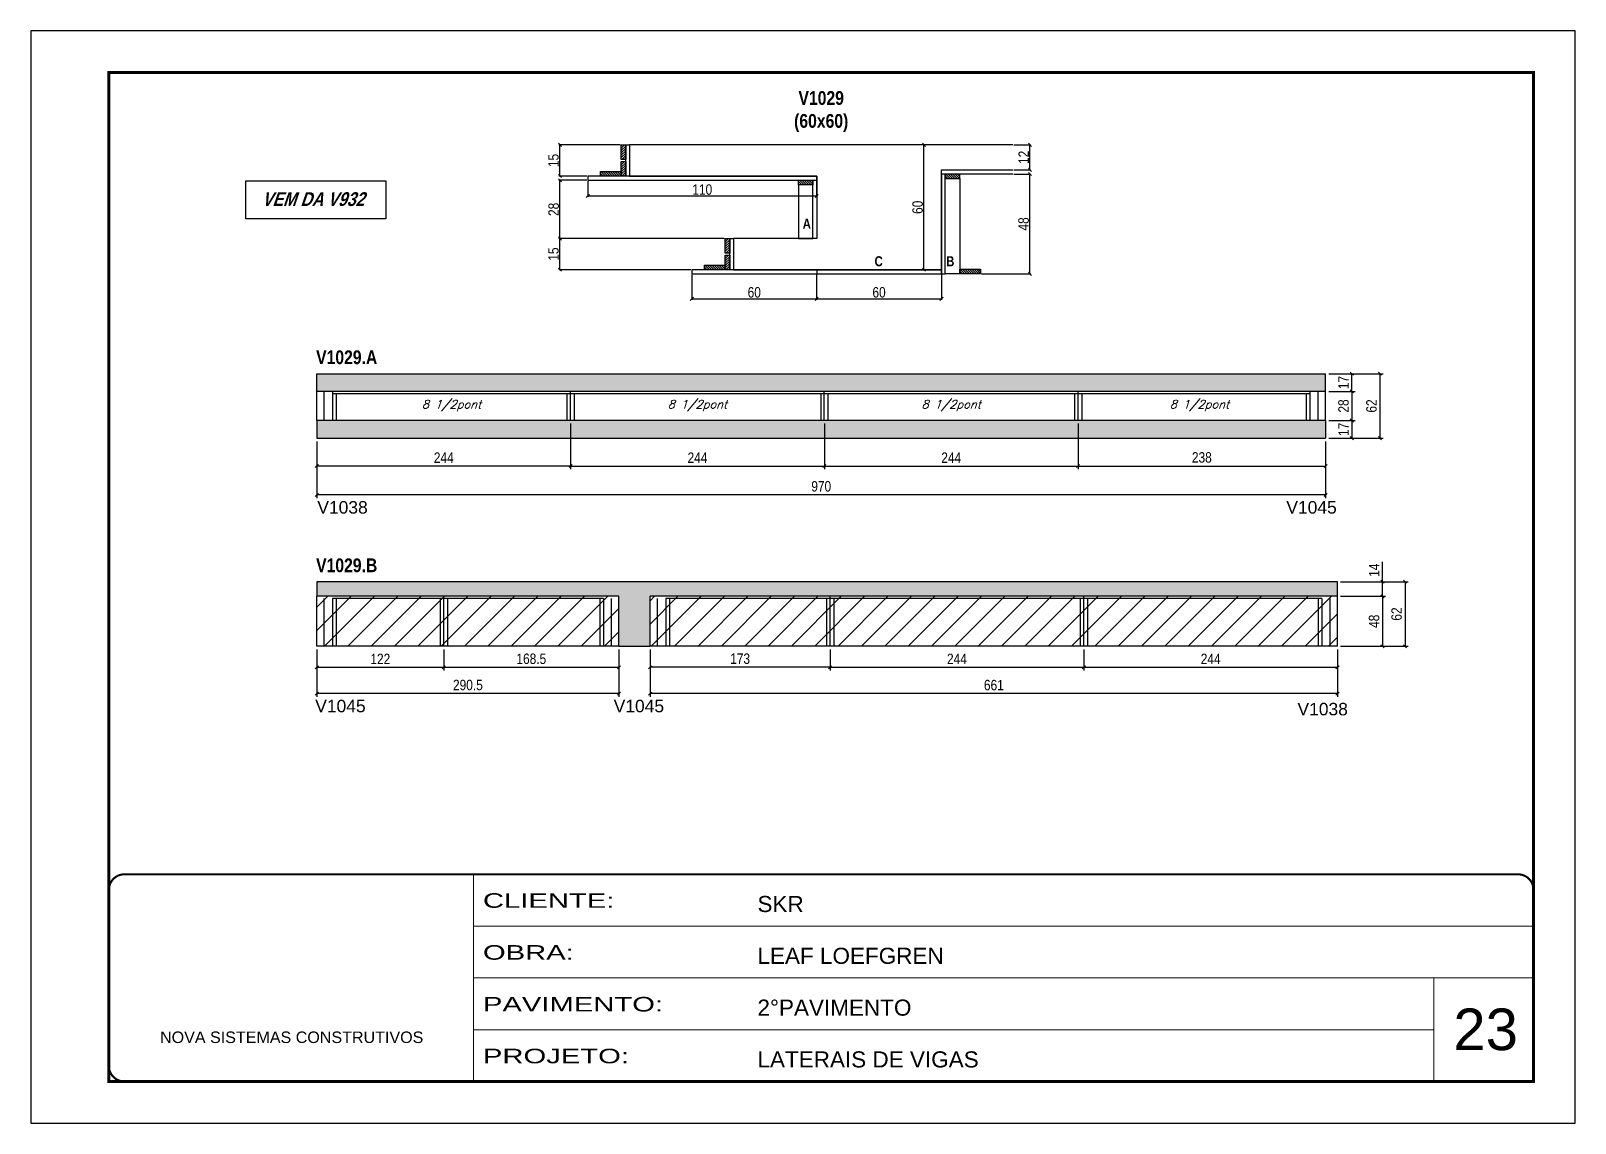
# Model space of a CAD drawing. Extents: x 3309 to 9563, y -2522 to 14608.
# Drawn here: x 6493 to 7978, y 7815 to 8865 of the extents above; entities that cross this region are included whole.
import ezdxf

# ---------------------------------------------------------------- set-up
doc = ezdxf.new("R2010")
doc.units = 0
doc.linetypes.add('CONTINUO', pattern=[0])
doc.linetypes.add('DASHED', pattern=[0.75, 0.5, -0.25])
for name, color, linetype in [('5', 5, 'Continuous'), ('COTA', 241, 'Continuous'), ('detalhes', 4, 'Continuous'), ('NOMENCLATURA', 7, 'Continuous'), ('Painéis', 200, 'Continuous'), ('SARR_2.2x10', 60, 'Continuous'), ('SARR_2.2x7', 40, 'Continuous'), ('SARR_3.5x7', 81, 'Continuous'), ('texto', 7, 'Continuous')]:
    doc.layers.add(name, color=color, linetype=linetype)
for name, color, linetype, lineweight in [('CARIMBO', 255, 'Continuous', 9), ('CONCRETO', 251, 'Continuous', 25), ('Folhas', 255, 'Continuous', 9), ('Hachura', 251, 'Continuous', 9), ('SARRAFO DE PRESSAO', 251, 'DASHED', 9)]:
    doc.layers.add(name, color=color, linetype=linetype, lineweight=lineweight)
doc.layers.add('Laje_Perimetro', color=7, linetype='Continuous', plot=False)
doc.styles.add('ARIAL', font='arial.ttf')
doc.styles.add('COTA TECNICA', font='techl___.ttf', dxfattribs={"height": 10})
doc.styles.add('COTA TECNICA 2X', font='techl___.ttf', dxfattribs={"height": 10})
doc.styles.add('Romans', font='romans.shx')
doc.styles.get("Standard").update_dxf_attribs({"font": 'arial.ttf'})
doc.styles.add('TECNICA', font='techb___.ttf', dxfattribs={"height": 10})
doc.styles.add('Tecnologia', font='')
doc.styles.get('Tecnologia').set_extended_font_data('Forgotten Futurist')
doc.dimstyles.new('PAINEL', dxfattribs={"dimtxt": 10, "dimasz": 3, "dimexe": 3, "dimexo": 3, "dimgap": 3, "dimtad": 1, "dimdec": 1, "dimzin": 12, "dimdsep": 46, "dimtxsty": 'COTA TECNICA', "dimblk1": 'OBLIQUE', "dimblk2": 'OBLIQUE', "dimsah": 1, "dimcen": 0.9, "dimclrd": 4, "dimclre": 4, "dimclrt": 240, "dimadec": 1, "dimazin": 3, "dimtfac": 1, "dimtdec": 1, "dimtmove": 0, "dimatfit": 3, "dimfxl": 1, "dimtolj": 1, "dimtzin": 12, "dimarcsym": 0})
doc.dimstyles.new('SECAO', dxfattribs={"dimscale": 0.333333, "dimtxt": 5, "dimasz": 9, "dimexe": 3, "dimexo": 3, "dimgap": 3, "dimtad": 1, "dimdec": 1, "dimlfac": 0.5, "dimzin": 12, "dimdsep": 46, "dimtxsty": 'COTA TECNICA 2X', "dimblk1": 'OBLIQUE', "dimblk2": 'OBLIQUE', "dimsah": 1, "dimcen": 0.9, "dimclrd": 4, "dimclre": 4, "dimclrt": 240, "dimadec": 1, "dimazin": 3, "dimtfac": 1, "dimtdec": 1, "dimtmove": 0, "dimatfit": 3, "dimfxl": 1, "dimtolj": 1, "dimtzin": 12, "dimarcsym": 0})
pattern_1 = [(50, (-158.873, -4740.583), (5.4655401, -0.4781726), [0.5715, -6.2865]), (355, (-158.873, -4740.583), (-1.0573026, 5.7317054), [0.4572, -5.0292175]), (100.451445, (-158.4174, -4740.623), (4.4082374, 5.2535326), [0.4857003, -5.3427073]), (46.1842, (-158.873, -4739.059), (8.1323712, -1.2612698), [0.85725, -9.42975]), (96.63556, (-158.195, -4739.164), (7.122124, 7.4227837), [0.7285507, -8.0140682]), (351.18415, (-158.873, -4739.059), (7.122124, 7.4227837), [0.685799, -7.543792]), (21, (-158.111, -4739.44), (4.5484317, -3.067956), [0.5715, -6.2865]), (326, (-158.111, -4739.44), (1.8540609, 5.525639), [0.4572, -5.0292]), (71.451445, (-157.732, -4739.696), (6.4024926, 2.457683), [0.4857003, -5.3426981]), (37.5, (-158.8729, -4740.5832), (0.0926581, 2.53665117), [0, -4.96824, 0, -5.1054, 0, -5.04825]), (7.5, (-158.873, -4740.5832), (2.00458988, 3.00541724), [0, -2.91084, 0, -4.85394, 0, -1.92405]), (327.5, (-160.5721, -4740.5832), (4.06771786, -0.17186232), [0, -1.905, 0, -5.9436, 0, -7.8867]), (317.5, (-161.334, -4740.5832), (4.44387544, 0.7627947), [0, -2.4765, 0, -3.94716, 0, -5.6007])]

msp = doc.modelspace()

# ---------------------------------------------------------------- texts
at = {"layer": '5', "linetype": 'Continuous'}
for s, rotation, p in [('V1038', 0.00004, (6768.32, 8400.92, 0)), ('V1045', 0.00004, (7700.17, 8400.92, 0)), ('V1045', 359.99996, (6766.31, 8209.92, 0)), ('V1045', 359.99996, (7053.34, 8209.92, 0)), ('V1038', 359.99996, (7710.9, 8207, 0))]:
    msp.add_text(s, height=12, rotation=rotation, dxfattribs=at).set_placement(p)
at = {"layer": 'CARIMBO', "style": 'ARIAL'}
msp.add_text('23', height=40, dxfattribs=at).set_placement((7860.73, 7885.13))
at = {"layer": 'detalhes', "style": 'TECNICA'}
for s, p in [('A', (7235.05, 8674.85)), ('C', (7304.17, 8638.73)), ('B', (7373.02, 8638.73))]:
    msp.add_text(s, height=9.6, dxfattribs=at).set_placement(p)
at = {"layer": 'NOMENCLATURA', "style": 'TECNICA'}
for s, p in [('V1029.A', (6767.15, 8544.61, 0)), ('V1029.B', (6767.15, 8344.61, 0))]:
    msp.add_text(s, height=13.2, dxfattribs=at).set_placement(p)
at = {"layer": 'NOMENCLATURA', "insert": (7252.87, 8807.07), "char_height": 13.2, "attachment_point": 2, "style": 'TECNICA'}
msp.add_mtext_dynamic_manual_height_columns('V1029\\P(60x60)', width=300.2766, gutter_width=1, heights=[0], dxfattribs=at)
at = {"layer": 'NOMENCLATURA', "insert": (6764.15, 8709.87), "char_height": 13.2, "width": 300.2766, "attachment_point": 2, "style": 'TECNICA'}
msp.add_mtext('{\\Q19;VEM DA V932}', dxfattribs=at)
at = {"layer": 'texto', "color": 2, "char_height": 8, "attachment_point": 5, "style": 'Romans'}
for insert in [(6897.37, 8504.76, 0), (7133.87, 8504.76, 0), (7377.87, 8504.76, 0), (7616.62, 8504.76, 0)]:
    msp.add_mtext('{\\Q19;\\C256;8 1/2pont}', dxfattribs=dict(at, insert=insert))

# ---------------------------------------------------------------- blocks, each defined once
blk = doc.blocks.new('9999999999')
at = {"color": 30, "linetype": 'CONTINUO'}
for p, q in [((98564.6, 34230.2), (98564.6, 34429.4)), ((98564.6, 34379.6), (99584, 34379.6)), ((98564.6, 34329.8), (99488, 34329.8)), ((99584, 34329.8), (99488, 34329.8)), ((99488, 34329.8), (99488, 34230.2)), ((98564.6, 34280), (99488, 34280))]:
    blk.add_line(p, q, dxfattribs=at)
at = {"color": 30, "linetype": 'CONTINUO', "const_width": 2}
blk.add_lwpolyline([(99584, 34230.2), (99584, 34414.4, 0.414214), (99569, 34429.4), (98229, 34429.4, 0.414214), (98214, 34414.4), (98214, 34245.2, 0.414214), (98229, 34230.2), (99584, 34230.2)], format="xyb", dxfattribs=at)
at = {"layer": 'Folhas'}
blk.add_lwpolyline([(98139, 34190.2), (99624, 34190.2), (99624, 35240.2), (98139, 35240.2)], close=True, dxfattribs=at)
at = {"layer": 'Folhas', "color": 30, "const_width": 3}
blk.add_lwpolyline([(98214, 34230.2), (99584, 34230.2), (99584, 35200.2), (98214, 35200.2)], close=True, dxfattribs=at)
at = {"color": 7, "linetype": 'Continuous', "ltscale": 5, "style": 'ARIAL'}
for s, height, p in [('SKR', 15.48, (98837.7, 34393.1)), ('LEAF LOEFGREN', 15.483, (98837.7, 34343.3)), ('2°PAVIMENTO', 15.483, (98837.7, 34293.5)), ('NOVA SISTEMAS CONSTRUTIVOS', 11.059, (98263.2, 34267.2)), ('LATERAIS DE VIGAS', 15.483, (98837.7, 34243.7))]:
    blk.add_text(s, height=height, dxfattribs=at).set_placement(p)
at = {"layer": 'Folhas', "color": 7, "style": 'Tecnologia', "width": 1.5}
for s, p in [('CLIENTE:', (98573.7, 34397.2)), ('OBRA:', (98573.7, 34347.3)), ('PAVIMENTO:', (98573.7, 34297.5)), ('PROJETO:', (98573.7, 34247.7))]:
    blk.add_text(s, height=14, dxfattribs=at).set_placement(p)
blk = doc.blocks.new('_Oblique')
at = {"color": 0, "linetype": 'ByBlock', "lineweight": -2}
blk.add_line((-0.5, -0.5), (0.5, 0.5), dxfattribs=at)
blk = doc.blocks.new('*D723')
at = {"layer": 'COTA', "color": 4, "lineweight": -2, "transparency": 16777216}
for p, q in [((7367.5, 8755.4), (7350.7, 8755.4)), ((7351.7, 8635.4), (7351.7, 8755.4)), ((7367.5, 8635.4), (7350.7, 8635.4))]:
    blk.add_line(p, q, dxfattribs=at)
at = {"layer": 'Defpoints', "color": 0, "transparency": 16777216}
for p in [(7351.7, 8755.4), (7368.5, 8755.4), (7368.5, 8635.4)]:
    blk.add_point(p, dxfattribs=at)
at = {"layer": 'COTA', "color": 4, "lineweight": -2, "transparency": 16777216, "xscale": 3, "yscale": 3, "zscale": 3}
for p, rotation in [((7351.7, 8755.4), 90), ((7351.7, 8635.4), 270)]:
    blk.add_blockref('_Oblique', p, dxfattribs=dict(at, rotation=rotation))
at = {"layer": 'COTA', "color": 240, "transparency": 16777216, "insert": (7345.6, 8695.4), "char_height": 10, "attachment_point": 5, "rotation": 90, "style": 'COTA TECNICA 2X'}
blk.add_mtext('\\A1;60', dxfattribs=at)
blk = doc.blocks.new('*D724')
at = {"layer": 'COTA', "color": 4, "lineweight": -2, "transparency": 16777216}
for p, q in [((7128.5, 8630.4), (7128.5, 8606.4)), ((7248.5, 8630.4), (7248.5, 8606.4)), ((7128.5, 8607.4), (7248.5, 8607.4))]:
    blk.add_line(p, q, dxfattribs=at)
at = {"layer": 'Defpoints', "color": 0, "transparency": 16777216}
for p in [(7128.5, 8631.4), (7248.5, 8631.4), (7248.5, 8607.4)]:
    blk.add_point(p, dxfattribs=at)
at = {"layer": 'COTA', "color": 4, "lineweight": -2, "transparency": 16777216, "xscale": 3, "yscale": 3, "zscale": 3, "rotation": 180}
blk.add_blockref('_Oblique', (7128.5, 8607.4), dxfattribs=at)
at = {"layer": 'COTA', "color": 4, "lineweight": -2, "transparency": 16777216, "xscale": 3, "yscale": 3, "zscale": 3}
blk.add_blockref('_Oblique', (7248.5, 8607.4), dxfattribs=at)
at = {"layer": 'COTA', "color": 240, "transparency": 16777216, "insert": (7188.5, 8613.6), "char_height": 10, "attachment_point": 5, "style": 'COTA TECNICA 2X'}
blk.add_mtext('\\A1;60', dxfattribs=at)
blk = doc.blocks.new('*D725')
at = {"layer": 'COTA', "color": 4, "lineweight": -2, "transparency": 16777216}
for p, q in [((7248.5, 8630.4), (7248.5, 8606.4)), ((7368.5, 8630.4), (7368.5, 8606.4)), ((7248.5, 8607.4), (7368.5, 8607.4))]:
    blk.add_line(p, q, dxfattribs=at)
at = {"layer": 'Defpoints', "color": 0, "transparency": 16777216}
for p in [(7248.5, 8631.4), (7368.5, 8631.4), (7368.5, 8607.4)]:
    blk.add_point(p, dxfattribs=at)
at = {"layer": 'COTA', "color": 4, "lineweight": -2, "transparency": 16777216, "xscale": 3, "yscale": 3, "zscale": 3, "rotation": 180}
blk.add_blockref('_Oblique', (7248.5, 8607.4), dxfattribs=at)
at = {"layer": 'COTA', "color": 4, "lineweight": -2, "transparency": 16777216, "xscale": 3, "yscale": 3, "zscale": 3}
blk.add_blockref('_Oblique', (7368.5, 8607.4), dxfattribs=at)
at = {"layer": 'COTA', "color": 240, "transparency": 16777216, "insert": (7308.5, 8613.6), "char_height": 10, "attachment_point": 5, "style": 'COTA TECNICA 2X'}
blk.add_mtext('\\A1;60', dxfattribs=at)
blk = doc.blocks.new('*D726')
at = {"layer": 'COTA', "color": 4, "lineweight": -2, "transparency": 16777216}
for p, q in [((7159.5, 8665.4), (7000.6, 8665.4)), ((7001.6, 8635.4), (7001.6, 8665.4)), ((7127.5, 8635.4), (7000.6, 8635.4))]:
    blk.add_line(p, q, dxfattribs=at)
at = {"layer": 'Defpoints', "color": 0, "transparency": 16777216}
for p in [(7001.6, 8665.4), (7160.5, 8665.4), (7128.5, 8635.4)]:
    blk.add_point(p, dxfattribs=at)
at = {"layer": 'COTA', "color": 4, "lineweight": -2, "transparency": 16777216, "xscale": 3, "yscale": 3, "zscale": 3}
for p, rotation in [((7001.6, 8665.4), 90), ((7001.6, 8635.4), 270)]:
    blk.add_blockref('_Oblique', p, dxfattribs=dict(at, rotation=rotation))
at = {"layer": 'COTA', "color": 240, "transparency": 16777216, "insert": (6995.5, 8650.4), "char_height": 10, "attachment_point": 5, "rotation": 90, "style": 'COTA TECNICA 2X'}
blk.add_mtext('\\A1;15', dxfattribs=at)
blk = doc.blocks.new('*D727')
at = {"layer": 'COTA', "color": 4, "lineweight": -2, "transparency": 16777216}
for p, q in [((7027.5, 8721.4), (7000.6, 8721.4)), ((7001.6, 8665.4), (7001.6, 8721.4)), ((7159.5, 8665.4), (7000.6, 8665.4))]:
    blk.add_line(p, q, dxfattribs=at)
at = {"layer": 'Defpoints', "color": 0, "transparency": 16777216}
for p in [(7001.6, 8721.4), (7028.5, 8721.4), (7160.5, 8665.4)]:
    blk.add_point(p, dxfattribs=at)
at = {"layer": 'COTA', "color": 4, "lineweight": -2, "transparency": 16777216, "xscale": 3, "yscale": 3, "zscale": 3}
for p, rotation in [((7001.6, 8721.4), 90), ((7001.6, 8665.4), 270)]:
    blk.add_blockref('_Oblique', p, dxfattribs=dict(at, rotation=rotation))
at = {"layer": 'COTA', "color": 240, "transparency": 16777216, "insert": (6995.6, 8693.4), "char_height": 10, "attachment_point": 5, "rotation": 90, "style": 'COTA TECNICA 2X'}
blk.add_mtext('\\A1;28', dxfattribs=at)
blk = doc.blocks.new('*D728')
at = {"layer": 'COTA', "color": 4, "lineweight": -2, "transparency": 16777216}
for p, q in [((7059.5, 8755.4), (7000.6, 8755.4)), ((7001.6, 8725.4), (7001.6, 8755.4)), ((7027.5, 8725.4), (7000.6, 8725.4))]:
    blk.add_line(p, q, dxfattribs=at)
at = {"layer": 'Defpoints', "color": 0, "transparency": 16777216}
for p in [(7001.6, 8755.4), (7060.5, 8755.4), (7028.5, 8725.4)]:
    blk.add_point(p, dxfattribs=at)
at = {"layer": 'COTA', "color": 4, "lineweight": -2, "transparency": 16777216, "xscale": 3, "yscale": 3, "zscale": 3}
for p, rotation in [((7001.6, 8755.4), 90), ((7001.6, 8725.4), 270)]:
    blk.add_blockref('_Oblique', p, dxfattribs=dict(at, rotation=rotation))
at = {"layer": 'COTA', "color": 240, "transparency": 16777216, "insert": (6995.5, 8740.4), "char_height": 10, "attachment_point": 5, "rotation": 90, "style": 'COTA TECNICA 2X'}
blk.add_mtext('\\A1;15', dxfattribs=at)
blk = doc.blocks.new('*D729')
at = {"layer": 'COTA', "color": 4, "lineweight": -2, "transparency": 16777216}
for p, q in [((7438.2, 8727.4), (7454.6, 8727.4)), ((7453.6, 8631.4), (7453.6, 8727.4)), ((7407.1, 8631.4), (7454.6, 8631.4))]:
    blk.add_line(p, q, dxfattribs=at)
at = {"layer": 'Defpoints', "color": 0, "transparency": 16777216}
for p in [(7437.2, 8727.4), (7453.6, 8727.4), (7406.1, 8631.4)]:
    blk.add_point(p, dxfattribs=at)
at = {"layer": 'COTA', "color": 4, "lineweight": -2, "transparency": 16777216, "xscale": 3, "yscale": 3, "zscale": 3}
for p, rotation in [((7453.6, 8727.4), 90), ((7453.6, 8631.4), 270)]:
    blk.add_blockref('_Oblique', p, dxfattribs=dict(at, rotation=rotation))
at = {"layer": 'COTA', "color": 240, "transparency": 16777216, "insert": (7447.5, 8679.4), "char_height": 10, "attachment_point": 5, "rotation": 90, "style": 'COTA TECNICA 2X'}
blk.add_mtext('\\A1;48', dxfattribs=at)
blk = doc.blocks.new('*D730')
at = {"layer": 'COTA', "color": 4, "lineweight": -2, "transparency": 16777216}
for p, q in [((7438.2, 8755.4), (7454.6, 8755.4)), ((7453.6, 8731.4), (7453.6, 8755.4)), ((7438.2, 8731.4), (7454.6, 8731.4))]:
    blk.add_line(p, q, dxfattribs=at)
at = {"layer": 'Defpoints', "color": 0, "transparency": 16777216}
for p in [(7437.2, 8755.4), (7453.6, 8755.4), (7437.2, 8731.4)]:
    blk.add_point(p, dxfattribs=at)
at = {"layer": 'COTA', "color": 4, "lineweight": -2, "transparency": 16777216, "xscale": 3, "yscale": 3, "zscale": 3}
for p, rotation in [((7453.6, 8755.4), 90), ((7453.6, 8731.4), 270)]:
    blk.add_blockref('_Oblique', p, dxfattribs=dict(at, rotation=rotation))
at = {"layer": 'COTA', "color": 240, "transparency": 16777216, "insert": (7447.6, 8743.4), "char_height": 10, "attachment_point": 5, "rotation": 90, "style": 'COTA TECNICA 2X'}
blk.add_mtext('\\A1;12', dxfattribs=at)
blk = doc.blocks.new('*D731')
at = {"layer": 'COTA', "color": 4, "lineweight": -2, "transparency": 16777216}
for p, q in [((7028.5, 8720.4), (7028.5, 8705.3)), ((7248.5, 8720.4), (7248.5, 8705.3)), ((7028.5, 8706.3), (7248.5, 8706.3))]:
    blk.add_line(p, q, dxfattribs=at)
at = {"layer": 'Defpoints', "color": 0, "transparency": 16777216}
for p in [(7028.5, 8721.4), (7248.5, 8721.4), (7248.5, 8706.3)]:
    blk.add_point(p, dxfattribs=at)
at = {"layer": 'COTA', "color": 4, "lineweight": -2, "transparency": 16777216, "xscale": 3, "yscale": 3, "zscale": 3, "rotation": 180}
blk.add_blockref('_Oblique', (7028.5, 8706.3), dxfattribs=at)
at = {"layer": 'COTA', "color": 4, "lineweight": -2, "transparency": 16777216, "xscale": 3, "yscale": 3, "zscale": 3}
blk.add_blockref('_Oblique', (7248.5, 8706.3), dxfattribs=at)
at = {"layer": 'COTA', "color": 240, "transparency": 16777216, "insert": (7138.5, 8712.4), "char_height": 10, "attachment_point": 5, "style": 'COTA TECNICA 2X'}
blk.add_mtext('\\A1;110', dxfattribs=at)
blk = doc.blocks.new('*D732')
at = {"layer": 'COTA', "color": 4, "linetype": 'ByBlock', "lineweight": -2, "transparency": 16777216}
for p, q in [((7011.9, 8487.4), (7011.9, 8443.6)), ((6767.9, 8470.4), (6767.9, 8443.6)), ((7011.9, 8446.6), (6767.9, 8446.6))]:
    blk.add_line(p, q, dxfattribs=at)
at = {"layer": 'Defpoints', "color": 0, "linetype": 'ByBlock', "transparency": 16777216}
for p in [(7011.9, 8490.4), (6767.9, 8473.4), (6767.9, 8446.6)]:
    blk.add_point(p, dxfattribs=at)
at = {"layer": 'COTA', "color": 4, "linetype": 'ByBlock', "lineweight": -2, "transparency": 16777216, "xscale": 3, "yscale": 3, "zscale": 3, "rotation": 180}
blk.add_blockref('_Oblique', (6767.9, 8446.6), dxfattribs=at)
at = {"layer": 'COTA', "color": 4, "linetype": 'ByBlock', "lineweight": -2, "transparency": 16777216, "xscale": 3, "yscale": 3, "zscale": 3}
blk.add_blockref('_Oblique', (7011.9, 8446.6), dxfattribs=at)
at = {"layer": 'COTA', "color": 240, "linetype": 'ByBlock', "transparency": 16777216, "insert": (6889.9, 8454.7), "char_height": 10, "attachment_point": 5, "style": 'COTA TECNICA'}
blk.add_mtext('\\A1;244', dxfattribs=at)
blk = doc.blocks.new('*D735')
at = {"layer": 'COTA', "color": 4, "linetype": 'ByBlock', "lineweight": -2, "transparency": 16777216}
for p, q in [((6767.9, 8470.4), (6767.9, 8415.9)), ((7737.9, 8470.4), (7737.9, 8415.9)), ((7737.9, 8418.9), (6767.9, 8418.9))]:
    blk.add_line(p, q, dxfattribs=at)
at = {"layer": 'Defpoints', "color": 0, "linetype": 'ByBlock', "transparency": 16777216}
for p in [(6767.9, 8473.4), (7737.9, 8473.4), (6767.9, 8418.9)]:
    blk.add_point(p, dxfattribs=at)
at = {"layer": 'COTA', "color": 4, "linetype": 'ByBlock', "lineweight": -2, "transparency": 16777216, "xscale": 3, "yscale": 3, "zscale": 3, "rotation": 180}
blk.add_blockref('_Oblique', (6767.9, 8418.9), dxfattribs=at)
at = {"layer": 'COTA', "color": 4, "linetype": 'ByBlock', "lineweight": -2, "transparency": 16777216, "xscale": 3, "yscale": 3, "zscale": 3}
blk.add_blockref('_Oblique', (7737.9, 8418.9), dxfattribs=at)
at = {"layer": 'COTA', "color": 240, "linetype": 'ByBlock', "transparency": 16777216, "insert": (7252.9, 8427.1), "char_height": 10, "attachment_point": 5, "style": 'COTA TECNICA'}
blk.add_mtext('\\A1;970', dxfattribs=at)
blk = doc.blocks.new('*D733')
at = {"layer": 'COTA', "color": 4, "lineweight": -2, "transparency": 16777216}
for p, q in [((7011.9, 8487.4), (7011.9, 8443.6)), ((7255.9, 8487.4), (7255.9, 8443.6)), ((7011.9, 8446.6), (7255.9, 8446.6))]:
    blk.add_line(p, q, dxfattribs=at)
at = {"layer": 'Defpoints', "color": 0, "transparency": 16777216}
for p in [(7011.9, 8490.4, 0), (7255.9, 8490.4, 0), (7255.9, 8446.6)]:
    blk.add_point(p, dxfattribs=at)
at = {"layer": 'COTA', "color": 4, "lineweight": -2, "transparency": 16777216, "xscale": 3, "yscale": 3, "zscale": 3, "rotation": 180}
blk.add_blockref('_Oblique', (7011.9, 8446.6), dxfattribs=at)
at = {"layer": 'COTA', "color": 4, "lineweight": -2, "transparency": 16777216, "xscale": 3, "yscale": 3, "zscale": 3}
blk.add_blockref('_Oblique', (7255.9, 8446.6), dxfattribs=at)
at = {"layer": 'COTA', "color": 240, "transparency": 16777216, "insert": (7133.9, 8454.7), "char_height": 10, "attachment_point": 5, "style": 'COTA TECNICA'}
blk.add_mtext('\\A1;244', dxfattribs=at)
blk = doc.blocks.new('*D734')
at = {"layer": 'COTA', "color": 4, "lineweight": -2, "transparency": 16777216}
for p, q in [((7740.9, 8535.4), (7793.2, 8535.4)), ((7790.2, 8535.4), (7790.2, 8473.4)), ((7740.9, 8473.4), (7793.2, 8473.4))]:
    blk.add_line(p, q, dxfattribs=at)
at = {"layer": 'Defpoints', "color": 0, "transparency": 16777216}
for p in [(7737.9, 8535.4, 0), (7737.9, 8473.4, 0), (7790.2, 8473.4)]:
    blk.add_point(p, dxfattribs=at)
at = {"layer": 'COTA', "color": 4, "lineweight": -2, "transparency": 16777216, "xscale": 3, "yscale": 3, "zscale": 3}
for p, rotation in [((7790.2, 8535.4), 90), ((7790.2, 8473.4), 270)]:
    blk.add_blockref('_Oblique', p, dxfattribs=dict(at, rotation=rotation))
at = {"layer": 'COTA', "color": 240, "transparency": 16777216, "insert": (7782.1, 8504.4), "char_height": 10, "attachment_point": 5, "rotation": 90, "style": 'COTA TECNICA'}
blk.add_mtext('\\A1;62', dxfattribs=at)
blk = doc.blocks.new('*D736')
at = {"layer": 'COTA', "color": 4, "lineweight": -2, "transparency": 16777216}
for p, q in [((7255.9, 8487.4), (7255.9, 8443.6)), ((7499.9, 8487.4), (7499.9, 8443.6)), ((7255.9, 8446.6), (7499.9, 8446.6))]:
    blk.add_line(p, q, dxfattribs=at)
at = {"layer": 'Defpoints', "color": 0, "transparency": 16777216}
for p in [(7255.9, 8490.4, 0), (7499.9, 8490.4, 0), (7499.9, 8446.6)]:
    blk.add_point(p, dxfattribs=at)
at = {"layer": 'COTA', "color": 4, "lineweight": -2, "transparency": 16777216, "xscale": 3, "yscale": 3, "zscale": 3, "rotation": 180}
blk.add_blockref('_Oblique', (7255.9, 8446.6), dxfattribs=at)
at = {"layer": 'COTA', "color": 4, "lineweight": -2, "transparency": 16777216, "xscale": 3, "yscale": 3, "zscale": 3}
blk.add_blockref('_Oblique', (7499.9, 8446.6), dxfattribs=at)
at = {"layer": 'COTA', "color": 240, "transparency": 16777216, "insert": (7377.9, 8454.7), "char_height": 10, "attachment_point": 5, "style": 'COTA TECNICA'}
blk.add_mtext('\\A1;244', dxfattribs=at)
blk = doc.blocks.new('*D737')
at = {"layer": 'COTA', "color": 4, "lineweight": -2, "transparency": 16777216}
for p, q in [((7740.9, 8518.4), (7766.2, 8518.4)), ((7763.2, 8518.4), (7763.2, 8490.4)), ((7740.9, 8490.4), (7766.2, 8490.4))]:
    blk.add_line(p, q, dxfattribs=at)
at = {"layer": 'Defpoints', "color": 0, "transparency": 16777216}
for p in [(7737.9, 8518.4, 0), (7737.9, 8490.4, 0), (7763.2, 8490.4)]:
    blk.add_point(p, dxfattribs=at)
at = {"layer": 'COTA', "color": 4, "lineweight": -2, "transparency": 16777216, "xscale": 3, "yscale": 3, "zscale": 3}
for p, rotation in [((7763.2, 8518.4), 90), ((7763.2, 8490.4), 270)]:
    blk.add_blockref('_Oblique', p, dxfattribs=dict(at, rotation=rotation))
at = {"layer": 'COTA', "color": 240, "transparency": 16777216, "insert": (7755.2, 8504.4), "char_height": 10, "attachment_point": 5, "rotation": 90, "style": 'COTA TECNICA'}
blk.add_mtext('\\A1;28', dxfattribs=at)
blk = doc.blocks.new('*D738')
at = {"layer": 'COTA', "color": 4, "lineweight": -2, "transparency": 16777216}
for p, q in [((7740.9, 8535.4), (7766.2, 8535.4)), ((7763.2, 8518.4), (7763.2, 8535.4)), ((7740.9, 8518.4), (7766.2, 8518.4))]:
    blk.add_line(p, q, dxfattribs=at)
at = {"layer": 'Defpoints', "color": 0, "transparency": 16777216}
for p in [(7737.9, 8535.4, 0), (7763.2, 8535.4), (7737.9, 8518.4, 0)]:
    blk.add_point(p, dxfattribs=at)
at = {"layer": 'COTA', "color": 4, "lineweight": -2, "transparency": 16777216, "xscale": 3, "yscale": 3, "zscale": 3}
for p, rotation in [((7763.2, 8535.4), 90), ((7763.2, 8518.4), 270)]:
    blk.add_blockref('_Oblique', p, dxfattribs=dict(at, rotation=rotation))
at = {"layer": 'COTA', "color": 240, "transparency": 16777216, "insert": (7755.2, 8526.9), "char_height": 10, "attachment_point": 5, "rotation": 90, "style": 'COTA TECNICA'}
blk.add_mtext('\\A1;17', dxfattribs=at)
blk = doc.blocks.new('*D739')
at = {"layer": 'COTA', "color": 4, "lineweight": -2, "transparency": 16777216}
for p, q in [((7499.9, 8487.4), (7499.9, 8443.6)), ((7737.9, 8470.4), (7737.9, 8443.6)), ((7499.9, 8446.6), (7737.9, 8446.6))]:
    blk.add_line(p, q, dxfattribs=at)
at = {"layer": 'Defpoints', "color": 0, "transparency": 16777216}
for p in [(7499.9, 8490.4, 0), (7737.9, 8473.4, 0), (7737.9, 8446.6)]:
    blk.add_point(p, dxfattribs=at)
at = {"layer": 'COTA', "color": 4, "lineweight": -2, "transparency": 16777216, "xscale": 3, "yscale": 3, "zscale": 3, "rotation": 180}
blk.add_blockref('_Oblique', (7499.9, 8446.6), dxfattribs=at)
at = {"layer": 'COTA', "color": 4, "lineweight": -2, "transparency": 16777216, "xscale": 3, "yscale": 3, "zscale": 3}
blk.add_blockref('_Oblique', (7737.9, 8446.6), dxfattribs=at)
at = {"layer": 'COTA', "color": 240, "transparency": 16777216, "insert": (7618.9, 8454.9), "char_height": 10, "attachment_point": 5, "style": 'COTA TECNICA'}
blk.add_mtext('\\A1;238', dxfattribs=at)
blk = doc.blocks.new('*D740')
at = {"layer": 'COTA', "color": 4, "lineweight": -2, "transparency": 16777216}
for p, q in [((7740.9, 8490.4), (7766.2, 8490.4)), ((7763.2, 8490.4), (7763.2, 8473.4)), ((7740.9, 8473.4), (7766.2, 8473.4))]:
    blk.add_line(p, q, dxfattribs=at)
at = {"layer": 'Defpoints', "color": 0, "transparency": 16777216}
for p in [(7737.9, 8490.4, 0), (7737.9, 8473.4, 0), (7763.2, 8473.4)]:
    blk.add_point(p, dxfattribs=at)
at = {"layer": 'COTA', "color": 4, "lineweight": -2, "transparency": 16777216, "xscale": 3, "yscale": 3, "zscale": 3}
for p, rotation in [((7763.2, 8490.4), 90), ((7763.2, 8473.4), 270)]:
    blk.add_blockref('_Oblique', p, dxfattribs=dict(at, rotation=rotation))
at = {"layer": 'COTA', "color": 240, "transparency": 16777216, "insert": (7755.2, 8481.9), "char_height": 10, "attachment_point": 5, "rotation": 90, "style": 'COTA TECNICA'}
blk.add_mtext('\\A1;17', dxfattribs=at)
blk = doc.blocks.new('*D747')
at = {"layer": 'COTA', "color": 4, "linetype": 'ByBlock', "lineweight": -2, "transparency": 16777216}
for p, q in [((6767.9, 8270.4), (6767.9, 8224.9)), ((7058.4, 8270.4), (7058.4, 8224.9)), ((7058.4, 8227.9), (6767.9, 8227.9))]:
    blk.add_line(p, q, dxfattribs=at)
at = {"layer": 'Defpoints', "color": 0, "linetype": 'ByBlock', "transparency": 16777216}
for p in [(6767.9, 8273.4), (7058.4, 8273.4), (6767.9, 8227.9)]:
    blk.add_point(p, dxfattribs=at)
at = {"layer": 'COTA', "color": 4, "linetype": 'ByBlock', "lineweight": -2, "transparency": 16777216, "xscale": 3, "yscale": 3, "zscale": 3, "rotation": 180}
blk.add_blockref('_Oblique', (6767.9, 8227.9), dxfattribs=at)
at = {"layer": 'COTA', "color": 4, "linetype": 'ByBlock', "lineweight": -2, "transparency": 16777216, "xscale": 3, "yscale": 3, "zscale": 3}
blk.add_blockref('_Oblique', (7058.4, 8227.9), dxfattribs=at)
at = {"layer": 'COTA', "color": 240, "linetype": 'ByBlock', "transparency": 16777216, "insert": (6913.1, 8236.1), "char_height": 10, "attachment_point": 5, "style": 'COTA TECNICA'}
blk.add_mtext('\\A1;290.5', dxfattribs=at)
blk = doc.blocks.new('*D748')
at = {"layer": 'COTA', "color": 4, "lineweight": -2, "transparency": 16777216}
for p, q in [((6767.9, 8270.4), (6767.9, 8250.2)), ((6889.9, 8270.4), (6889.9, 8250.2)), ((6767.9, 8253.2), (6889.9, 8253.2))]:
    blk.add_line(p, q, dxfattribs=at)
at = {"layer": 'Defpoints', "color": 0, "transparency": 16777216}
for p in [(6767.9, 8273.4), (6889.9, 8273.4), (6889.9, 8253.2)]:
    blk.add_point(p, dxfattribs=at)
at = {"layer": 'COTA', "color": 4, "lineweight": -2, "transparency": 16777216, "xscale": 3, "yscale": 3, "zscale": 3, "rotation": 180}
blk.add_blockref('_Oblique', (6767.9, 8253.2), dxfattribs=at)
at = {"layer": 'COTA', "color": 4, "lineweight": -2, "transparency": 16777216, "xscale": 3, "yscale": 3, "zscale": 3}
blk.add_blockref('_Oblique', (6889.9, 8253.2), dxfattribs=at)
at = {"layer": 'COTA', "color": 240, "transparency": 16777216, "insert": (6828.9, 8261.2), "char_height": 10, "attachment_point": 5, "style": 'COTA TECNICA'}
blk.add_mtext('\\A1;122', dxfattribs=at)
blk = doc.blocks.new('*D749')
at = {"layer": 'COTA', "color": 4, "lineweight": -2, "transparency": 16777216}
for p, q in [((6889.9, 8270.4), (6889.9, 8250.2)), ((7058.4, 8270.4), (7058.4, 8250.2)), ((6889.9, 8253.2), (7058.4, 8253.2))]:
    blk.add_line(p, q, dxfattribs=at)
at = {"layer": 'Defpoints', "color": 0, "transparency": 16777216}
for p in [(6889.9, 8273.4), (7058.4, 8273.4), (7058.4, 8253.2)]:
    blk.add_point(p, dxfattribs=at)
at = {"layer": 'COTA', "color": 4, "lineweight": -2, "transparency": 16777216, "xscale": 3, "yscale": 3, "zscale": 3, "rotation": 180}
blk.add_blockref('_Oblique', (6889.9, 8253.2), dxfattribs=at)
at = {"layer": 'COTA', "color": 4, "lineweight": -2, "transparency": 16777216, "xscale": 3, "yscale": 3, "zscale": 3}
blk.add_blockref('_Oblique', (7058.4, 8253.2), dxfattribs=at)
at = {"layer": 'COTA', "color": 240, "transparency": 16777216, "insert": (6974.1, 8261.3), "char_height": 10, "attachment_point": 5, "style": 'COTA TECNICA'}
blk.add_mtext('\\A1;168.5', dxfattribs=at)
blk = doc.blocks.new('*D742')
at = {"layer": 'COTA', "color": 4, "linetype": 'ByBlock', "lineweight": -2, "transparency": 16777216}
for p, q in [((7088.4, 8270.4), (7088.4, 8250.2)), ((7261.4, 8270.4), (7261.4, 8250.2)), ((7261.4, 8253.2), (7088.4, 8253.2))]:
    blk.add_line(p, q, dxfattribs=at)
at = {"layer": 'Defpoints', "color": 0, "linetype": 'ByBlock', "transparency": 16777216}
for p in [(7088.4, 8273.4), (7261.4, 8273.4), (7088.4, 8253.2)]:
    blk.add_point(p, dxfattribs=at)
at = {"layer": 'COTA', "color": 4, "linetype": 'ByBlock', "lineweight": -2, "transparency": 16777216, "xscale": 3, "yscale": 3, "zscale": 3, "rotation": 180}
blk.add_blockref('_Oblique', (7088.4, 8253.2), dxfattribs=at)
at = {"layer": 'COTA', "color": 4, "linetype": 'ByBlock', "lineweight": -2, "transparency": 16777216, "xscale": 3, "yscale": 3, "zscale": 3}
blk.add_blockref('_Oblique', (7261.4, 8253.2), dxfattribs=at)
at = {"layer": 'COTA', "color": 240, "linetype": 'ByBlock', "transparency": 16777216, "insert": (7174.9, 8261.4), "char_height": 10, "attachment_point": 5, "style": 'COTA TECNICA'}
blk.add_mtext('\\A1;173', dxfattribs=at)
blk = doc.blocks.new('*D750')
at = {"layer": 'COTA', "color": 4, "linetype": 'ByBlock', "lineweight": -2, "transparency": 16777216}
for p, q in [((7088.4, 8270.4), (7088.4, 8224.9)), ((7749.4, 8270.4), (7749.4, 8224.9)), ((7749.4, 8227.9), (7088.4, 8227.9))]:
    blk.add_line(p, q, dxfattribs=at)
at = {"layer": 'Defpoints', "color": 0, "linetype": 'ByBlock', "transparency": 16777216}
for p in [(7088.4, 8273.4), (7749.4, 8273.4), (7088.4, 8227.9)]:
    blk.add_point(p, dxfattribs=at)
at = {"layer": 'COTA', "color": 4, "linetype": 'ByBlock', "lineweight": -2, "transparency": 16777216, "xscale": 3, "yscale": 3, "zscale": 3, "rotation": 180}
blk.add_blockref('_Oblique', (7088.4, 8227.9), dxfattribs=at)
at = {"layer": 'COTA', "color": 4, "linetype": 'ByBlock', "lineweight": -2, "transparency": 16777216, "xscale": 3, "yscale": 3, "zscale": 3}
blk.add_blockref('_Oblique', (7749.4, 8227.9), dxfattribs=at)
at = {"layer": 'COTA', "color": 240, "linetype": 'ByBlock', "transparency": 16777216, "insert": (7418.9, 8236), "char_height": 10, "attachment_point": 5, "style": 'COTA TECNICA'}
blk.add_mtext('\\A1;661', dxfattribs=at)
blk = doc.blocks.new('*D741')
at = {"layer": 'COTA', "color": 4, "lineweight": -2, "transparency": 16777216}
for p, q in [((7261.4, 8270.4), (7261.4, 8250.2)), ((7505.4, 8270.4), (7505.4, 8250.2)), ((7261.4, 8253.2), (7505.4, 8253.2))]:
    blk.add_line(p, q, dxfattribs=at)
at = {"layer": 'Defpoints', "color": 0, "transparency": 16777216}
for p in [(7261.4, 8273.4, 0), (7505.4, 8273.4, 0), (7505.4, 8253.2)]:
    blk.add_point(p, dxfattribs=at)
at = {"layer": 'COTA', "color": 4, "lineweight": -2, "transparency": 16777216, "xscale": 3, "yscale": 3, "zscale": 3, "rotation": 180}
blk.add_blockref('_Oblique', (7261.4, 8253.2), dxfattribs=at)
at = {"layer": 'COTA', "color": 4, "lineweight": -2, "transparency": 16777216, "xscale": 3, "yscale": 3, "zscale": 3}
blk.add_blockref('_Oblique', (7505.4, 8253.2), dxfattribs=at)
at = {"layer": 'COTA', "color": 240, "transparency": 16777216, "insert": (7383.4, 8261.3), "char_height": 10, "attachment_point": 5, "style": 'COTA TECNICA'}
blk.add_mtext('\\A1;244', dxfattribs=at)
blk = doc.blocks.new('*D746')
at = {"layer": 'COTA', "color": 4, "lineweight": -2, "transparency": 16777216}
for p, q in [((7505.4, 8270.4), (7505.4, 8250.2)), ((7749.4, 8270.4), (7749.4, 8250.2)), ((7505.4, 8253.2), (7749.4, 8253.2))]:
    blk.add_line(p, q, dxfattribs=at)
at = {"layer": 'Defpoints', "color": 0, "transparency": 16777216}
for p in [(7505.4, 8273.4, 0), (7749.4, 8273.4, 0), (7749.4, 8253.2)]:
    blk.add_point(p, dxfattribs=at)
at = {"layer": 'COTA', "color": 4, "lineweight": -2, "transparency": 16777216, "xscale": 3, "yscale": 3, "zscale": 3, "rotation": 180}
blk.add_blockref('_Oblique', (7505.4, 8253.2), dxfattribs=at)
at = {"layer": 'COTA', "color": 4, "lineweight": -2, "transparency": 16777216, "xscale": 3, "yscale": 3, "zscale": 3}
blk.add_blockref('_Oblique', (7749.4, 8253.2), dxfattribs=at)
at = {"layer": 'COTA', "color": 240, "transparency": 16777216, "insert": (7627.4, 8261.3), "char_height": 10, "attachment_point": 5, "style": 'COTA TECNICA'}
blk.add_mtext('\\A1;244', dxfattribs=at)
blk = doc.blocks.new('*D743')
at = {"layer": 'COTA', "color": 4, "lineweight": -2, "transparency": 16777216}
for p, q in [((7752.4, 8321.4), (7795.6, 8321.4)), ((7792.6, 8321.4), (7792.6, 8273.4)), ((7752.4, 8273.4), (7795.6, 8273.4))]:
    blk.add_line(p, q, dxfattribs=at)
at = {"layer": 'Defpoints', "color": 0, "transparency": 16777216}
for p in [(7749.4, 8321.4, 0), (7749.4, 8273.4, 0), (7792.6, 8273.4)]:
    blk.add_point(p, dxfattribs=at)
at = {"layer": 'COTA', "color": 4, "lineweight": -2, "transparency": 16777216, "xscale": 3, "yscale": 3, "zscale": 3}
for p, rotation in [((7792.6, 8321.4), 90), ((7792.6, 8273.4), 270)]:
    blk.add_blockref('_Oblique', p, dxfattribs=dict(at, rotation=rotation))
at = {"layer": 'COTA', "color": 240, "transparency": 16777216, "insert": (7784.6, 8297.4), "char_height": 10, "attachment_point": 5, "rotation": 90, "style": 'COTA TECNICA'}
blk.add_mtext('\\A1;48', dxfattribs=at)
blk = doc.blocks.new('*D744')
at = {"layer": 'COTA', "color": 4, "lineweight": -2, "transparency": 16777216}
for p, q in [((7792.6, 8335.4), (7792.6, 8354.5)), ((7752.4, 8335.4), (7795.6, 8335.4)), ((7792.6, 8321.4), (7792.6, 8335.4)), ((7752.4, 8321.4), (7795.6, 8321.4))]:
    blk.add_line(p, q, dxfattribs=at)
at = {"layer": 'Defpoints', "color": 0, "transparency": 16777216}
for p in [(7749.4, 8335.4, 0), (7792.6, 8335.4), (7749.4, 8321.4, 0)]:
    blk.add_point(p, dxfattribs=at)
at = {"layer": 'COTA', "color": 4, "lineweight": -2, "transparency": 16777216, "xscale": 3, "yscale": 3, "zscale": 3}
for p, rotation in [((7792.6, 8335.4), 90), ((7792.6, 8321.4), 270)]:
    blk.add_blockref('_Oblique', p, dxfattribs=dict(at, rotation=rotation))
at = {"layer": 'COTA', "color": 240, "transparency": 16777216, "insert": (7784.6, 8346.5), "char_height": 10, "attachment_point": 5, "rotation": 90, "style": 'COTA TECNICA'}
blk.add_mtext('\\A1;14', dxfattribs=at)
blk = doc.blocks.new('*D745')
at = {"layer": 'COTA', "color": 4, "lineweight": -2, "transparency": 16777216}
for p, q in [((7752.4, 8335.4), (7817.3, 8335.4)), ((7814.3, 8335.4), (7814.3, 8273.4)), ((7752.4, 8273.4), (7817.3, 8273.4))]:
    blk.add_line(p, q, dxfattribs=at)
at = {"layer": 'Defpoints', "color": 0, "transparency": 16777216}
for p in [(7749.4, 8335.4, 0), (7749.4, 8273.4, 0), (7814.3, 8273.4)]:
    blk.add_point(p, dxfattribs=at)
at = {"layer": 'COTA', "color": 4, "lineweight": -2, "transparency": 16777216, "xscale": 3, "yscale": 3, "zscale": 3}
for p, rotation in [((7814.3, 8335.4), 90), ((7814.3, 8273.4), 270)]:
    blk.add_blockref('_Oblique', p, dxfattribs=dict(at, rotation=rotation))
at = {"layer": 'COTA', "color": 240, "transparency": 16777216, "insert": (7806.2, 8304.4), "char_height": 10, "attachment_point": 5, "rotation": 90, "style": 'COTA TECNICA'}
blk.add_mtext('\\A1;62', dxfattribs=at)

# ---------------------------------------------------------------- dimensions: what is measured, and where the dimension line sits
at = {"layer": 'COTA'}
for base, p1, p2, dimstyle, picture, middle in [((7001.65, 8755.38), (7028.52, 8725.38), (7060.52, 8755.38), 'SECAO', '*D728', (6995.54, 8740.38)), ((7351.66, 8755.38), (7368.52, 8635.38), (7368.52, 8755.38), 'SECAO', '*D723', (7345.56, 8695.38)), ((7453.62, 8755.38), (7437.22, 8731.38), (7437.22, 8755.38), 'SECAO', '*D730', (7447.56, 8743.38)), ((7001.65, 8721.38), (7160.52, 8665.38), (7028.52, 8721.38), 'SECAO', '*D727', (6995.55, 8693.38)), ((7453.62, 8727.38), (7406.12, 8631.38), (7437.22, 8727.38), 'SECAO', '*D729', (7447.52, 8679.38)), ((7001.65, 8665.38), (7128.52, 8635.38), (7160.52, 8665.38), 'SECAO', '*D726', (6995.54, 8650.38)), ((7790.22, 8473.42), (7737.87, 8535.42, 0), (7737.87, 8473.42, 0), 'PAINEL', '*D734', (7782.12, 8504.42)), ((7763.25, 8535.42), (7737.87, 8518.42, 0), (7737.87, 8535.42, 0), 'PAINEL', '*D738', (7755.17, 8526.92)), ((7763.25, 8490.42), (7737.87, 8518.42, 0), (7737.87, 8490.42, 0), 'PAINEL', '*D737', (7755.15, 8504.42)), ((7763.25, 8473.42), (7737.87, 8490.42, 0), (7737.87, 8473.42, 0), 'PAINEL', '*D740', (7755.17, 8481.92)), ((7792.65, 8335.42), (7749.37, 8321.42, 0), (7749.37, 8335.42, 0), 'PAINEL', '*D744', (7784.58, 8346.48)), ((7814.34, 8273.42), (7749.37, 8335.42, 0), (7749.37, 8273.42, 0), 'PAINEL', '*D745', (7806.24, 8304.42)), ((7792.65, 8273.42), (7749.37, 8321.42, 0), (7749.37, 8273.42, 0), 'PAINEL', '*D743', (7784.55, 8297.42))]:
    dim = msp.add_linear_dim(base=base, p1=p1, p2=p2, angle=90, dimstyle=dimstyle, dxfattribs=at)
    dim.commit()
    dim.dimension.update_dxf_attribs({"geometry": picture, "text_midpoint": middle})
for base, p1, p2, dimstyle, picture, middle in [((7248.52, 8706.31), (7028.52, 8721.38), (7248.52, 8721.38), 'SECAO', '*D731', (7138.52, 8712.41)), ((7248.52, 8607.45), (7128.52, 8631.38), (7248.52, 8631.38), 'SECAO', '*D724', (7188.52, 8613.55)), ((7368.52, 8607.45), (7248.52, 8631.38), (7368.52, 8631.38), 'SECAO', '*D725', (7308.52, 8613.55)), ((7255.87, 8446.64), (7011.87, 8490.42, 0), (7255.87, 8490.42, 0), 'PAINEL', '*D733', (7133.87, 8454.71)), ((7499.87, 8446.64), (7255.87, 8490.42, 0), (7499.87, 8490.42, 0), 'PAINEL', '*D736', (7377.87, 8454.71)), ((7737.87, 8446.64), (7499.87, 8490.42, 0), (7737.87, 8473.42, 0), 'PAINEL', '*D739', (7618.87, 8454.88)), ((6889.87, 8253.18, 0), (6767.87, 8273.42, 0), (6889.87, 8273.42, 0), 'PAINEL', '*D748', (6828.87, 8261.24, 0)), ((7505.37, 8253.18), (7261.37, 8273.42, 0), (7505.37, 8273.42, 0), 'PAINEL', '*D741', (7383.37, 8261.25)), ((7749.37, 8253.18), (7505.37, 8273.42, 0), (7749.37, 8273.42, 0), 'PAINEL', '*D746', (7627.37, 8261.25))]:
    dim = msp.add_linear_dim(base=base, p1=p1, p2=p2, dimstyle=dimstyle, dxfattribs=at)
    dim.commit()
    dim.dimension.update_dxf_attribs({"geometry": picture, "text_midpoint": middle})
at = {"layer": 'COTA', "linetype": 'ByBlock'}
for base, p1, p2, picture, middle in [((6767.87, 8446.64, 0), (7011.87, 8490.42, 0), (6767.87, 8473.42, 0), '*D732', (6889.87, 8454.71, 0)), ((7088.37, 8253.18, 0), (7261.37, 8273.42, 0), (7088.37, 8273.42, 0), '*D742', (7174.87, 8261.4, 0))]:
    dim = msp.add_linear_dim(base=base, p1=p1, p2=p2, angle=180, dimstyle='PAINEL', override={"dimtmove": 1}, dxfattribs=at)
    dim.commit()
    dim.dimension.update_dxf_attribs({"geometry": picture, "text_midpoint": middle})
for base, p1, p2, picture, middle in [((6767.87, 8418.93, 0), (7737.87, 8473.42, 0), (6767.87, 8473.42, 0), '*D735', (7252.87, 8427.06, 0)), ((6767.87, 8227.93, 0), (7058.37, 8273.42, 0), (6767.87, 8273.42, 0), '*D747', (6913.12, 8236.07, 0)), ((7088.37, 8227.93, 0), (7749.37, 8273.42, 0), (7088.37, 8273.42, 0), '*D750', (7418.87, 8236.03, 0))]:
    dim = msp.add_linear_dim(base=base, p1=p1, p2=p2, angle=180, dimstyle='PAINEL', dxfattribs=at)
    dim.commit()
    dim.dimension.update_dxf_attribs({"geometry": picture, "text_midpoint": middle})
at = {"layer": 'COTA'}
dim = msp.add_linear_dim(base=(7058.37, 8253.18, 0), p1=(6889.87, 8273.42, 0), p2=(7058.37, 8273.42, 0), dimstyle='PAINEL', override={"dimtmove": 1}, dxfattribs=at)
dim.commit()
dim.dimension.update_dxf_attribs({"geometry": '*D749', "text_midpoint": (6974.12, 8261.31, 0)})

# ---------------------------------------------------------------- hatches: boundary and pattern name
at = {"layer": 'COTA'}
h = msp.add_hatch(dxfattribs=at)
h.set_pattern_fill('AR-CONC', color=256, scale=0.03)
h.set_pattern_definition(pattern_1)
h.paths.add_polyline_path([(6767.87, 8535.42), (6767.87, 8518.42), (7737.87, 8518.42), (7737.87, 8535.42)])
h = msp.add_hatch(dxfattribs=at)
h.set_pattern_fill('AR-CONC', color=256, scale=0.03)
h.set_pattern_definition(pattern_1)
h.paths.add_polyline_path([(6767.87, 8473.42), (6767.87, 8490.42), (7737.87, 8490.42), (7737.87, 8473.42)])
h = msp.add_hatch(dxfattribs=at)
h.set_pattern_fill('AR-CONC', color=256, scale=0.03)
h.set_pattern_definition([(50, (-1711.0837, -1400.0656), (5.46554, -0.4781726), [0.5715, -6.2865]), (355, (-1711.0837, -1400.0656), (-1.0573026, 5.7317054), [0.4572, -5.0292175]), (100.451445, (-1710.628, -1400.1055), (4.4082374, 5.2535326), [0.4857003, -5.3427073]), (46.1842, (-1711.084, -1398.5416), (8.1323712, -1.26127), [0.85725, -9.42975]), (96.63556, (-1710.406, -1398.647), (7.122124, 7.4227837), [0.7285507, -8.014068]), (351.18415, (-1711.084, -1398.542), (7.122124, 7.4227837), [0.685799, -7.543792]), (21, (-1710.3217, -1398.9226), (4.5484317, -3.067956), [0.5715, -6.2865]), (326, (-1710.3217, -1398.9226), (1.8540609, 5.525639), [0.4572, -5.0292]), (71.451445, (-1709.9427, -1399.1783), (6.4024926, 2.457683), [0.4857003, -5.3426981]), (37.5, (-1711.0837, -1400.0656), (0.0926581, 2.53665117), [0, -4.96824, 0, -5.1054, 0, -5.04825]), (7.5, (-1711.0837, -1400.0656), (2.0045899, 3.00541724), [0, -2.91084, 0, -4.85394, 0, -1.92405]), (327.5, (-1712.783, -1400.0656), (4.06771786, -0.17186232), [0, -1.905, 0, -5.9436, 0, -7.8867]), (317.5, (-1713.545, -1400.0656), (4.4438754, 0.7627947), [0, -2.4765, 0, -3.94716, 0, -5.6007])])
h.paths.add_polyline_path([(7058.37, 8273.42), (7088.37, 8273.42), (7088.37, 8321.42), (7749.37, 8321.42), (7749.37, 8335.42), (6767.87, 8335.42), (6767.87, 8321.42), (7058.37, 8321.42)])
at = {"layer": 'Hachura', "linetype": 'ByBlock'}
h = msp.add_hatch(dxfattribs=at)
h.set_pattern_fill('ANSI31', color=256, scale=5)
h.set_pattern_definition([(45, (3061.833, 137.285), (-11.22532, 11.22532), [])])
h.paths.add_polyline_path([(6889.87, 8321.42), (6767.87, 8321.42), (6767.87, 8273.42), (6889.87, 8273.42)])
h.paths.add_polyline_path([(7058.37, 8321.42), (6889.87, 8321.42), (6889.87, 8273.42), (7058.37, 8273.42)])
h.paths.add_polyline_path([(7261.37, 8321.42), (7088.37, 8321.42), (7088.37, 8273.42), (7261.37, 8273.42)])
h.paths.add_polyline_path([(7505.37, 8321.42), (7261.37, 8321.42), (7261.37, 8273.42), (7505.37, 8273.42)])
h.paths.add_polyline_path([(7749.37, 8321.42), (7505.37, 8321.42), (7505.37, 8273.42), (7749.37, 8273.42)])
at = {"layer": 'SARR_2.2x10'}
h = msp.add_hatch(dxfattribs=at)
h.set_pattern_fill('ANSI31', color=256, scale=0.5, angle=90)
h.set_pattern_definition([(135, (40234.0584, -114786.7946), (-1.122532015, -1.122532015), [])])
h.paths.add_polyline_path([(7040.52, 8729.78), (7040.52, 8725.38), (7060.52, 8725.38), (7060.52, 8729.78)])
h = msp.add_hatch(dxfattribs=at)
h.set_pattern_fill('ANSI31', color=256, scale=0.5, angle=90)
h.set_pattern_definition([(135, (40334.0584, -114876.7946), (-1.122532015, -1.122532015), [])])
h.paths.add_polyline_path([(7140.52, 8639.78), (7140.52, 8635.38), (7160.52, 8635.38), (7160.52, 8639.78)])
h = msp.add_hatch(dxfattribs=at)
h.set_pattern_fill('ANSI31', color=256, scale=0.5, angle=90)
h.set_pattern_definition([(135, (40579.6584, -114880.7946), (-1.122532015, -1.122532015), [])])
h.paths.add_polyline_path([(7386.12, 8635.78), (7386.12, 8631.38), (7406.12, 8631.38), (7406.12, 8635.78)])
at = {"layer": 'SARR_2.2x7'}
h = msp.add_hatch(dxfattribs=at)
h.set_pattern_fill('ANSI31', color=256, scale=0.5)
h.set_pattern_definition([(45, (-116451.65, -24432.1636), (-1.122532015, 1.122532015), [])])
h.paths.add_polyline_path([(7064.92, 8741.38), (7060.52, 8741.38), (7060.52, 8755.38), (7064.92, 8755.38)])
h = msp.add_hatch(dxfattribs=at)
h.set_pattern_fill('ANSI31', color=256, scale=0.5)
h.set_pattern_definition([(45, (-116451.65, -24448.1636), (-1.122532015, 1.122532015), [])])
h.paths.add_polyline_path([(7064.92, 8725.38), (7060.52, 8725.38), (7060.52, 8739.38), (7064.92, 8739.38)])
h = msp.add_hatch(dxfattribs=at)
h.set_pattern_fill('ANSI31', color=256, scale=0.5, angle=90)
h.set_pattern_definition([(135, (40418.4584, -114795.1946), (-1.122532015, -1.122532015), [])])
h.paths.add_polyline_path([(7244.92, 8721.38), (7244.92, 8716.98), (7230.92, 8716.98), (7230.92, 8721.38)])
h = msp.add_hatch(dxfattribs=at)
h.set_pattern_fill('ANSI31', color=256, scale=0.5, angle=90)
h.set_pattern_definition([(135, (40480.4584, -114789.1946), (-1.122532015, -1.122532015), [])])
h.paths.add_polyline_path([(7372.12, 8727.38), (7372.12, 8722.98), (7386.12, 8722.98), (7386.12, 8727.38)])
h = msp.add_hatch(dxfattribs=at)
h.set_pattern_fill('ANSI31', color=256, scale=0.5)
h.set_pattern_definition([(45, (-116351.65, -24522.1636), (-1.122532015, 1.122532015), [])])
h.paths.add_polyline_path([(7164.92, 8651.38), (7160.52, 8651.38), (7160.52, 8665.38), (7164.92, 8665.38)])
h = msp.add_hatch(dxfattribs=at)
h.set_pattern_fill('ANSI31', color=256, scale=0.5)
h.set_pattern_definition([(45, (-116351.65, -24538.1636), (-1.122532015, 1.122532015), [])])
h.paths.add_polyline_path([(7164.92, 8635.38), (7160.52, 8635.38), (7160.52, 8649.38), (7164.92, 8649.38)])

# ---------------------------------------------------------------- linework, layer by layer
at = {"layer": 'CONCRETO', "linetype": 'Continuous'}
for points in [[(7068.52, 8755.38), (7068.52, 8725.38), (7248.52, 8725.38), (7248.52, 8665.38), (7168.52, 8665.38), (7168.52, 8635.38), (7368.52, 8635.38), (7368.52, 8731.38), (7437.22, 8731.38)], [(7437.22, 8755.38), (7068.52, 8755.38)]]:
    msp.add_lwpolyline(points, dxfattribs=at)
at = {"layer": 'COTA'}
for p, q in [((6767.87, 8518.42, 0), (6767.87, 8535.42, 0)), ((6767.87, 8535.42, 0), (7737.87, 8535.42, 0)), ((7737.87, 8518.42, 0), (7737.87, 8535.42, 0)), ((6767.87, 8490.42, 0), (6767.87, 8473.42, 0)), ((7737.87, 8490.42, 0), (7737.87, 8473.42, 0)), ((6767.87, 8473.42, 0), (7737.87, 8473.42, 0)), ((7749.37, 8335.42, 0), (6767.87, 8335.42, 0)), ((6767.87, 8335.42, 0), (6767.87, 8321.42, 0)), ((7749.37, 8321.42, 0), (7749.37, 8335.42, 0)), ((7058.37, 8273.42, 0), (7088.37, 8273.42, 0))]:
    msp.add_line(p, q, dxfattribs=at)
at = {"layer": 'Laje_Perimetro'}
msp.add_lwpolyline([(7977.87, 8864.98), (6492.87, 8864.98), (6492.87, 7814.98), (7977.87, 7814.98)], close=True, dxfattribs=at)
at = {"layer": 'NOMENCLATURA', "elevation": 0}
msp.add_lwpolyline([(6699.71, 8720.83), (6834.25, 8720.83), (6834.25, 8684.37), (6699.71, 8684.37)], close=True, dxfattribs=at)
at = {"layer": 'Painéis', "linetype": 'Continuous'}
msp.add_line((7248.52, 8635.38), (7248.52, 8631.38), dxfattribs=at)
at = {"layer": 'Painéis', "linetype": 'ByBlock'}
for p, q in [((7737.87, 8518.42, 0), (6767.87, 8518.42, 0)), ((6767.87, 8490.42, 0), (6767.87, 8518.42, 0)), ((7011.87, 8490.42, 0), (7011.87, 8518.42, 0)), ((7255.87, 8490.42, 0), (7255.87, 8518.42, 0)), ((7499.87, 8490.42, 0), (7499.87, 8518.42, 0)), ((7737.87, 8490.42, 0), (7737.87, 8518.42, 0)), ((7737.87, 8490.42, 0), (6767.87, 8490.42, 0)), ((7058.37, 8321.42, 0), (6767.87, 8321.42, 0)), ((6767.87, 8273.42, 0), (6767.87, 8321.42, 0)), ((6889.87, 8273.42, 0), (6889.87, 8321.42, 0)), ((7058.37, 8273.42, 0), (7058.37, 8321.42, 0)), ((7749.37, 8321.42, 0), (7088.37, 8321.42, 0)), ((7088.37, 8273.42, 0), (7088.37, 8321.42, 0)), ((7261.37, 8273.42, 0), (7261.37, 8321.42, 0)), ((7505.37, 8273.42, 0), (7505.37, 8321.42, 0)), ((7749.37, 8273.42, 0), (7749.37, 8321.42, 0)), ((7058.37, 8273.42, 0), (6767.87, 8273.42, 0)), ((7749.37, 8273.42, 0), (7088.37, 8273.42, 0))]:
    msp.add_line(p, q, dxfattribs=at)
at = {"layer": 'Painéis', "linetype": 'Continuous', "elevation": 0}
for points in [[(7064.92, 8725.38), (7064.92, 8755.38), (7068.52, 8755.38), (7068.52, 8725.38)], [(7244.92, 8665.38), (7244.92, 8721.38), (7248.52, 8721.38), (7248.52, 8665.38)], [(7372.12, 8631.38), (7372.12, 8727.38), (7368.52, 8727.38), (7368.52, 8631.38)], [(7164.92, 8635.38), (7164.92, 8665.38), (7168.52, 8665.38), (7168.52, 8635.38)]]:
    msp.add_lwpolyline(points, close=True, dxfattribs=at)
at = {"layer": 'Painéis', "linetype": 'Continuous'}
for points in [[(7248.52, 8725.38), (7028.52, 8725.38), (7028.52, 8721.38), (7248.52, 8721.38)], [(7368.52, 8635.38), (7128.52, 8635.38), (7128.52, 8631.38), (7368.52, 8631.38)]]:
    msp.add_lwpolyline(points, close=True, dxfattribs=at)
msp.add_lwpolyline([(7437.22, 8727.38), (7368.52, 8727.38), (7368.52, 8731.38), (7437.22, 8731.38)], dxfattribs=at)
at = {"layer": 'SARR_2.2x10', "elevation": 0}
for points in [[(7040.52, 8729.78), (7060.52, 8729.78), (7060.52, 8725.38), (7040.52, 8725.38)], [(7140.52, 8639.78), (7160.52, 8639.78), (7160.52, 8635.38), (7140.52, 8635.38)], [(7386.12, 8635.78), (7406.12, 8635.78), (7406.12, 8631.38), (7386.12, 8631.38)]]:
    msp.add_lwpolyline(points, close=True, dxfattribs=at)
at = {"layer": 'SARR_2.2x7', "linetype": 'Continuous'}
for p, q in [((6774.87, 8490.42, 0), (6774.87, 8518.42, 0)), ((7011.87, 8516.22, 0), (6782.87, 8516.22, 0)), ((7255.87, 8516.22, 0), (7011.87, 8516.22, 0)), ((7499.87, 8516.22, 0), (7255.87, 8516.22, 0)), ((7722.87, 8516.22, 0), (7499.87, 8516.22, 0)), ((7730.87, 8490.42, 0), (7730.87, 8518.42, 0)), ((6774.87, 8273.42, 0), (6774.87, 8319.42, 0)), ((6889.87, 8319.22, 0), (6782.87, 8319.22, 0)), ((7043.37, 8319.22, 0), (6889.87, 8319.22, 0)), ((7051.37, 8273.42, 0), (7051.37, 8319.42, 0)), ((7095.37, 8273.42, 0), (7095.37, 8319.42, 0)), ((7261.37, 8319.22, 0), (7103.37, 8319.22, 0)), ((7505.37, 8319.22, 0), (7261.37, 8319.22, 0)), ((7734.37, 8319.22, 0), (7505.37, 8319.22, 0)), ((7742.37, 8273.42, 0), (7742.37, 8319.42, 0))]:
    msp.add_line(p, q, dxfattribs=at)
at = {"layer": 'SARR_2.2x7', "elevation": 0}
for points in [[(7064.92, 8755.38), (7064.92, 8741.38), (7060.52, 8741.38), (7060.52, 8755.38)], [(7064.92, 8739.38), (7064.92, 8725.38), (7060.52, 8725.38), (7060.52, 8739.38)], [(7164.92, 8665.38), (7164.92, 8651.38), (7160.52, 8651.38), (7160.52, 8665.38)], [(7164.92, 8649.38), (7164.92, 8635.38), (7160.52, 8635.38), (7160.52, 8649.38)]]:
    msp.add_lwpolyline(points, close=True, dxfattribs=at)
at = {"layer": 'SARR_2.2x7'}
for points in [[(7230.92, 8721.38), (7244.92, 8721.38), (7244.92, 8716.98), (7230.92, 8716.98)], [(7386.12, 8727.38), (7372.12, 8727.38), (7372.12, 8722.98), (7386.12, 8722.98)]]:
    msp.add_lwpolyline(points, close=True, dxfattribs=at)
at = {"layer": 'SARR_3.5x7'}
for p, q in [((6782.87, 8518.42, 0), (6782.87, 8490.42, 0)), ((6786.37, 8516.22, 0), (6786.37, 8490.42, 0)), ((7008.37, 8516.22, 0), (7008.37, 8490.42, 0)), ((7015.37, 8516.22, 0), (7015.37, 8490.42, 0)), ((7252.37, 8516.22, 0), (7252.37, 8490.42, 0)), ((7259.37, 8516.22, 0), (7259.37, 8490.42, 0)), ((7496.37, 8516.22, 0), (7496.37, 8490.42, 0)), ((7503.37, 8516.22, 0), (7503.37, 8490.42, 0)), ((7719.37, 8516.22, 0), (7719.37, 8490.42, 0)), ((7722.87, 8518.42, 0), (7722.87, 8490.42, 0)), ((6782.87, 8319.42, 0), (6782.87, 8273.42, 0)), ((6786.37, 8319.22, 0), (6786.37, 8273.42, 0)), ((6886.37, 8319.22, 0), (6886.37, 8273.42, 0)), ((6893.37, 8319.22, 0), (6893.37, 8273.42, 0)), ((7039.87, 8319.22, 0), (7039.87, 8273.42, 0)), ((7043.37, 8319.42, 0), (7043.37, 8273.42, 0)), ((7103.37, 8319.42, 0), (7103.37, 8273.42, 0)), ((7106.87, 8319.22, 0), (7106.87, 8273.42, 0)), ((7257.87, 8319.22, 0), (7257.87, 8273.42, 0)), ((7264.87, 8319.22, 0), (7264.87, 8273.42, 0)), ((7501.87, 8319.22, 0), (7501.87, 8273.42, 0)), ((7508.87, 8319.22, 0), (7508.87, 8273.42, 0)), ((7730.87, 8319.22, 0), (7730.87, 8273.42, 0)), ((7734.37, 8319.42, 0), (7734.37, 8273.42, 0))]:
    msp.add_line(p, q, dxfattribs=at)
at = {"layer": 'SARR_3.5x7', "elevation": 0}
for points in [[(7244.92, 8716.98), (7230.92, 8716.98), (7230.92, 8665.38), (7244.92, 8665.38)], [(7372.12, 8722.98), (7386.12, 8722.98), (7386.12, 8631.38), (7372.12, 8631.38)]]:
    msp.add_lwpolyline(points, close=True, dxfattribs=at)

# ---------------------------------------------------------------- block references
at = {"layer": 'SARRAFO DE PRESSAO', "color": 6, "linetype": 'ByBlock'}
msp.add_blockref('9999999999', (-91646.11, -26375.22), dxfattribs=at)

msp.set_redraw_order([(e.dxf.handle, doc.entitydb.next_handle()) for e in msp.query("TEXT MTEXT ATTDEF DIMENSION ARC_DIMENSION")])  # texts and dimensions are drawn at this point

doc.saveas('drawing.dxf')
